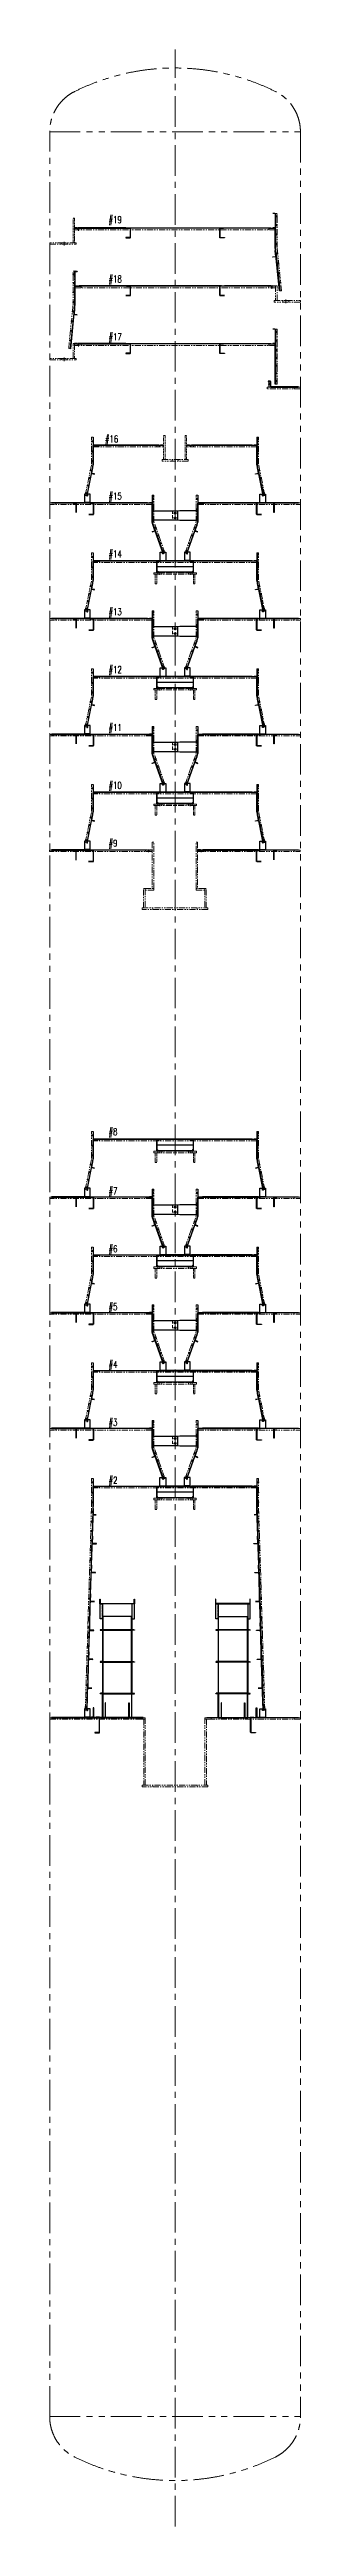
# Model space of a CAD drawing. Header units: inches. Extents: x -15980 to 45789, y -23276 to 2417.
# Drawn here: x -15980 to -13379, y -23276 to 2417 of the extents above; entities that cross this region are included whole.
import ezdxf
from ezdxf.enums import TextEntityAlignment as Align

# ---------------------------------------------------------------- set-up
doc = ezdxf.new("R2010")
doc.units = ezdxf.units.IN
doc.header["$MEASUREMENT"] = 0
for name, pattern in [('CENTER', [50.8, 31.75, -6.35, 6.35, -6.35]), ('CENTERX2', [101.6, 63.5, -12.7, 12.7, -12.7]), ('HIDDEN', [9.525, 6.35, -3.175]), ('HIDDENX2', [19.05, 12.7, -6.35]), ('PHANTOMX2', [127, 63.5, -12.7, 12.7, -12.7, 12.7, -12.7])]:
    doc.linetypes.add(name, pattern=pattern)
for name, color, linetype, lineweight in [('Center line', 181, 'CENTER', 5), ('CENTER LINES', 181, 'CENTERX2', 5), ('HATCH', 130, 'PHANTOMX2', 9), ('HIDDEN', 211, 'HIDDEN', 5), ('HIDDEN LINES', 211, 'HIDDENX2', 5), ('TEXT', 2, 'Continuous', 13)]:
    doc.layers.add(name, color=color, linetype=linetype, lineweight=lineweight)
doc.styles.add('ROMANS', font='ROMANS.shx', dxfattribs={"width": 0.9, "bigfont": '@extfont2.shx'})

msp = doc.modelspace()

# ---------------------------------------------------------------- texts
at = {"layer": 'TEXT', "style": 'ROMANS', "width": 0.75}
for s, p in [('#19', (-15368.879, 652.723, 0)), ('#18', (-15368.879, 36.723, 0)), ('#17', (-15368.879, -563.277, 0)), ('#15', (-15368.879, -2215.277, 0)), ('#14', (-15368.879, -2815.277, 0)), ('#13', (-15368.879, -3415.277, 0)), ('#12', (-15368.879, -4015.277, 0)), ('#11', (-15368.879, -4615.277, 0)), ('#10', (-15368.879, -5215.277, 0)), ('#9', (-15368.879, -5815.069, 0)), ('#8', (-15368.879, -8808.441, 0)), ('#7', (-15368.879, -9422.931, 0)), ('#6', (-15368.879, -10022.931, 0)), ('#5', (-15368.879, -10622.931, 0)), ('#4', (-15368.879, -11222.931, 0)), ('#3', (-15368.879, -11822.931, 0)), ('#2', (-15368.879, -12422.931, 0))]:
    msp.add_text(s, height=70, dxfattribs=at).set_placement(p, align=Align.MIDDLE_LEFT)

# ---------------------------------------------------------------- blocks, each defined once
blk = doc.blocks.new('A$C06f8c5d8')
at = {"layer": 'Center line', "ltscale": 10}
blk.add_line((2340, 0), (2340, 25693), dxfattribs=at)
at = {"layer": 'HATCH', "ltscale": 5}
for p, q in [((1040, 24839), (3640, 24839)), ((1040, 1139), (3640, 1139))]:
    blk.add_line(p, q, dxfattribs=at)
blk.add_lwpolyline([(3640, 1139, -0.284915), (3380, 720, -0.234436), (1300, 720, -0.284915), (1040, 1139), (1040, 24839, -0.284915), (1300, 25258, -0.234436), (3380, 25258, -0.284915), (3640, 24839)], format="xyb", close=True, dxfattribs=at)
blk = doc.blocks.new('A$C3dc24f04')
blk.add_lwpolyline([(0, 16), (442, 16), (442, 0), (0, 0)], close=True)
at = {"layer": 'Center line', "ltscale": 0.2}
for p, q in [((63, 21), (63, -5)), ((379, 21), (379, -5))]:
    blk.add_line(p, q, dxfattribs=at)
at = {"layer": 'HIDDEN'}
for p, q in [((43, 16), (43, 0)), ((83, 16), (83, 0)), ((359, 16), (359, 0)), ((399, 16), (399, 0))]:
    blk.add_line(p, q, dxfattribs=at)
blk = doc.blocks.new('A$C0bbb0cd6')
at = {"ltscale": 0.5}
blk.add_lwpolyline([(0, 100), (16, 100), (16, 0), (0, 0)], close=True, dxfattribs=at)
blk = doc.blocks.new('A$Cb9de45e2')
for name, p in [('A$C3dc24f04', (0, 100)), ('A$C0bbb0cd6', (15, 0))]:
    blk.add_blockref(name, p)
at = {"xscale": -1}
blk.add_blockref('A$C0bbb0cd6', (427, 0), dxfattribs=at)
blk = doc.blocks.new('A$C21016532')
blk.add_lwpolyline([(851, 210), (851, -72), (786, -2194), (770, -2193), (835, -72), (835, 210)], close=True)
at = {"layer": 'Center line', "ltscale": 0.2}
for p, q in [((830, 170), (856, 170)), ((830, 63), (856, 63)), ((850, -237), (825, -236)), ((853, -137), (828, -136)), ((830, -37), (856, -37)), ((844, -437), (819, -436)), ((847, -337), (822, -336)), ((835, -737), (810, -736)), ((838, -637), (813, -636)), ((841, -537), (816, -536)), ((829, -937), (804, -936)), ((832, -837), (807, -836)), ((820, -1237), (795, -1236)), ((823, -1137), (798, -1136)), ((826, -1037), (801, -1036)), ((811, -1536), (786, -1536)), ((814, -1436), (789, -1436)), ((817, -1336), (792, -1336)), ((804, -1736), (779, -1736)), ((807, -1636), (782, -1636)), ((796, -2011), (771, -2010)), ((798, -1936), (773, -1935)), ((801, -1836), (776, -1835)), ((791, -2161), (766, -2160)), ((794, -2086), (769, -2085))]:
    blk.add_line(p, q, dxfattribs=at)
at = {"layer": 'HIDDEN'}
for p, q in [((835, 176), (851, 176)), ((835, 165), (851, 165)), ((835, 69), (851, 69)), ((835, 58), (851, 58)), ((846, -231), (830, -231)), ((846, -242), (830, -242)), ((849, -131), (833, -131)), ((849, -142), (833, -142)), ((835, -31), (851, -31)), ((835, -42), (851, -42)), ((840, -431), (824, -431)), ((840, -442), (824, -442)), ((843, -331), (827, -331)), ((843, -342), (827, -342)), ((830, -742), (814, -742)), ((831, -731), (815, -731)), ((833, -642), (817, -642)), ((834, -631), (818, -631)), ((836, -542), (820, -542)), ((837, -531), (821, -531)), ((824, -942), (808, -942)), ((825, -931), (809, -931)), ((827, -842), (811, -842)), ((828, -831), (812, -831)), ((815, -1231), (799, -1230)), ((815, -1242), (799, -1241)), ((818, -1131), (802, -1130)), ((818, -1142), (802, -1141)), ((821, -1042), (805, -1041)), ((822, -1031), (806, -1030)), ((806, -1531), (790, -1530)), ((806, -1542), (790, -1541)), ((809, -1431), (793, -1430)), ((809, -1442), (793, -1441)), ((812, -1331), (796, -1330)), ((812, -1342), (796, -1341)), ((800, -1731), (784, -1730)), ((800, -1742), (784, -1741)), ((803, -1631), (787, -1630)), ((803, -1642), (787, -1641)), ((791, -2017), (775, -2016)), ((792, -2006), (776, -2005)), ((794, -1931), (778, -1930)), ((794, -1942), (778, -1941)), ((797, -1831), (781, -1830)), ((797, -1842), (781, -1841)), ((787, -2155), (771, -2155)), ((787, -2166), (771, -2166)), ((789, -2080), (773, -2080)), ((789, -2091), (773, -2091))]:
    blk.add_line(p, q, dxfattribs=at)
blk = doc.blocks.new('A$C0a15312b')
blk.add_lwpolyline([(84, 2322), (1784, 2322), (1784, 2306), (84, 2306)], close=True)
for name, p in [('A$C21016532', (-766, 2194)), ('A$Cb9de45e2', (713, 2083))]:
    blk.add_blockref(name, p)
at = {"xscale": -1}
blk.add_blockref('A$C21016532', (2635, 2194), dxfattribs=at)
blk = doc.blocks.new('A$Cd55c43bf')
blk.add_lwpolyline([(0, 60), (376, 60), (376, 15), (361, 0), (15, 0), (0, 15)], close=True)
blk = doc.blocks.new('A$C3cc5a8e3')
blk.add_lwpolyline([(380, 4), (380, 116, 0.414214), (376, 120), (340, 120), (330, 122), (50, 122), (40, 120), (4, 120, 0.414214), (0, 116), (0, 4, 0.414214), (4, 0), (65, 0), (65, 2), (4, 2, -0.414214), (2, 4), (2, 116, -0.414214), (4, 118), (40, 118), (50, 120), (330, 120), (340, 118), (376, 118, -0.414214), (378, 116), (378, 4, -0.414214), (376, 2), (315, 2), (315, 0), (376, 0, 0.414214)], format="xyb", close=True)
at = {"layer": 'Center line', "ltscale": 0.1}
for p, q in [((32, -3), (32, 5)), ((348, -3), (348, 5))]:
    blk.add_line(p, q, dxfattribs=at)
at = {"layer": 'CENTER LINES', "ltscale": 0.2}
for p, q in [((32, 125), (32, 113)), ((348, 125), (348, 113))]:
    blk.add_line(p, q, dxfattribs=at)
at = {"layer": 'HIDDEN', "ltscale": 0.2}
for p, q in [((25, 0), (25, 2)), ((39, 0), (39, 2)), ((341, 0), (341, 2)), ((355, 0), (355, 2))]:
    blk.add_line(p, q, dxfattribs=at)
at = {"layer": 'HIDDEN LINES', "ltscale": 0.2}
for p, q in [((26, 120), (26, 118)), ((37, 120), (37, 118)), ((342, 120), (342, 118)), ((353, 120), (353, 118))]:
    blk.add_line(p, q, dxfattribs=at)
blk.add_blockref('A$Cd55c43bf', (2, 2))
blk = doc.blocks.new('A$C291c0052')
for p, q in [((3, 82), (1, 82)), ((31, 0), (31, 2))]:
    blk.add_line(p, q)
for points in [[(1, 82), (1, 4, 0.414214), (5, 0), (31, 0)], [(3, 82), (3, 4, 0.414214), (5, 2), (31, 2)]]:
    blk.add_lwpolyline(points, format="xyb")
at = {"layer": 'CENTER LINES'}
blk.add_line((0, 42), (4, 42), dxfattribs=at)
at = {"layer": 'HIDDEN LINES'}
for p, q in [((1, 55), (3, 55)), ((1, 30), (3, 30))]:
    blk.add_line(p, q, dxfattribs=at)
blk = doc.blocks.new('A$Ce9d28f7a')
blk.add_lwpolyline([(3, 2), (633, 2), (633, 0), (3, 0)], close=True)
blk = doc.blocks.new('A$C00d2ec4b')
blk.add_line((94, 89), (94, -105))
blk.add_lwpolyline([(94, -105), (93, -129), (95, -139), (93, -196, 0.414214), (97, -200), (126, -201), (126, -199), (97, -198, -0.414214), (95, -196), (97, -139), (95, -129), (96, -105), (96, 89, -0.414214), (100, 93), (164, 93), (164, 95), (100, 95, 0.414214), (94, 89)], format="xyb")
at = {"layer": 'CENTER LINES'}
for p, q in [((93, 30), (97, 30)), ((93, -70), (97, -70)), ((93, -170), (97, -170))]:
    blk.add_line(p, q, dxfattribs=at)
at = {"layer": 'CENTER LINES', "ltscale": 0.1}
blk.add_line((132, 92), (132, 96), dxfattribs=at)
at = {"layer": 'HIDDEN LINES'}
for p, q in [((94, 43), (96, 43)), ((94, 18), (96, 18)), ((94, -57), (96, -57)), ((94, -82), (96, -82)), ((94, -157), (96, -157)), ((94, -182), (96, -182))]:
    blk.add_line(p, q, dxfattribs=at)
at = {"layer": 'HIDDEN LINES', "ltscale": 0.1}
for p, q in [((126, 93), (126, 95)), ((138, 93), (138, 95))]:
    blk.add_line(p, q, dxfattribs=at)
blk = doc.blocks.new('A$C1975d420')
blk.add_lwpolyline([(11, 351), (9, 351), (0, 85), (2, 75), (0, 5, 0.414214), (4, 1), (44, 0), (44, 2), (4, 3, -0.414214), (2, 5), (4, 76), (2, 86), (11, 351)], format="xyb")
at = {"layer": 'CENTER LINES'}
for p, q in [((7, 331), (11, 331)), ((0, 31), (4, 31)), ((1, 131), (5, 131)), ((4, 231), (8, 231))]:
    blk.add_line(p, q, dxfattribs=at)
at = {"layer": 'HIDDEN LINES'}
for p, q in [((8, 343), (10, 343)), ((8, 318), (10, 318)), ((0, 19), (2, 18)), ((1, 119), (3, 118)), ((1, 43), (3, 43)), ((2, 144), (4, 143)), ((5, 243), (7, 243)), ((5, 218), (7, 218))]:
    blk.add_line(p, q, dxfattribs=at)
blk = doc.blocks.new('A$Ce105bf71')
blk.add_lwpolyline([(0, 0), (2, 0), (11, 278), (9, 278), (0, 0)])
at = {"layer": 'CENTER LINES'}
for p, q in [((7, 258), (11, 258)), ((0, 33), (4, 33)), ((2, 108), (6, 108)), ((5, 183), (9, 183))]:
    blk.add_line(p, q, dxfattribs=at)
at = {"layer": 'HIDDEN LINES'}
for p, q in [((8, 270), (10, 270)), ((1, 46), (3, 45)), ((1, 21), (3, 20)), ((3, 96), (5, 95)), ((4, 121), (6, 120)), ((5, 170), (7, 170)), ((6, 195), (8, 195)), ((8, 245), (10, 245))]:
    blk.add_line(p, q, dxfattribs=at)
blk = doc.blocks.new('A$Ca2adf0ab')
for p, q in [((60, 6), (0, 6)), ((23, 93), (23, 78)), ((33, 78), (33, 93))]:
    blk.add_line(p, q)
blk.add_lwpolyline([(23, 93), (0, 93), (0, 3), (60, 3), (60, 93), (33, 93)])
blk.add_arc((28, 78), 5, 180, 0)
at = {"layer": 'Center line', "ltscale": 0.05}
blk.add_line((20, 10), (20, 0), dxfattribs=at)
at = {"layer": 'HIDDEN'}
for p, q in [((8, 6), (8, 3)), ((33, 3), (33, 6))]:
    blk.add_line(p, q, dxfattribs=at)
blk = doc.blocks.new('A$C44612d6a')
for name, p in [('A$C291c0052', (83, 2322)), ('A$C00d2ec4b', (-10, 2227)), ('A$Ce9d28f7a', (131, 2322)), ('A$C3cc5a8e3', (744, 2202)), ('A$Ca2adf0ab', (1030, 2321)), ('A$C1975d420', (75, 1726)), ('A$C1975d420', (65, 1426)), ('A$C1975d420', (56, 1126)), ('A$C1975d420', (47, 827)), ('A$C1975d420', (38, 527)), ('A$C1975d420', (29, 227)), ('A$Ce105bf71', (19, 0))]:
    blk.add_blockref(name, p)
at = {"xscale": -1}
for name, p in [('A$Ca2adf0ab', (838, 2321)), ('A$Ce9d28f7a', (1737, 2322)), ('A$C00d2ec4b', (1879, 2227)), ('A$C291c0052', (1785, 2322)), ('A$C1975d420', (1794, 1726)), ('A$C1975d420', (1804, 1426)), ('A$C1975d420', (1813, 1126)), ('A$C1975d420', (1822, 827)), ('A$C1975d420', (1831, 527)), ('A$C1975d420', (1840, 227)), ('A$Ce105bf71', (1849, 0))]:
    blk.add_blockref(name, p, dxfattribs=at)
at = {"layer": 'HATCH', "ltscale": 2}
blk.add_blockref('A$C0a15312b', (0, 0), dxfattribs=at)
blk = doc.blocks.new('A$C93d53306')
blk.add_lwpolyline([(5, 605), (5, 323), (120, 0), (135, 5), (21, 326), (21, 605)], close=True)
at = {"layer": 'Center line', "ltscale": 0.2}
for p, q in [((25, 565), (0, 565)), ((25, 458), (0, 458)), ((25, 358), (0, 358)), ((22, 260), (46, 269)), ((51, 180), (74, 189)), ((79, 100), (103, 109)), ((108, 20), (131, 29))]:
    blk.add_line(p, q, dxfattribs=at)
at = {"layer": 'HIDDEN'}
for p, q in [((21, 570), (5, 570)), ((21, 559), (5, 559)), ((21, 463), (5, 463)), ((21, 452), (5, 452)), ((21, 363), (5, 363)), ((21, 352), (5, 352)), ((25, 267), (40, 272)), ((28, 257), (43, 262)), ((53, 187), (68, 192)), ((57, 177), (72, 182)), ((82, 107), (97, 112)), ((85, 97), (100, 102)), ((110, 27), (125, 32)), ((114, 16), (129, 22))]:
    blk.add_line(p, q, dxfattribs=at)
blk = doc.blocks.new('A$Cb6b732bb')
for p, q in [((65, 523), (65, 507)), ((2535, 523), (2535, 507))]:
    blk.add_line(p, q)
for points in [[(0, 523), (1065, 523), (1065, 507), (0, 507)], [(2600, 523), (1535, 523), (1535, 507), (2600, 507)]]:
    blk.add_lwpolyline(points, close=True)
blk.add_blockref('A$C93d53306', (1060, 0))
at = {"xscale": -1}
blk.add_blockref('A$C93d53306', (1540, 0), dxfattribs=at)
blk = doc.blocks.new('A$C08025b31')
at = {"layer": 'CENTER LINES'}
blk.add_line((0, 27), (4, 27), dxfattribs=at)
at = {"layer": 'HIDDEN LINES'}
for p, q in [((1, 40), (3, 40)), ((1, 15), (3, 15))]:
    blk.add_line(p, q, dxfattribs=at)
blk = doc.blocks.new('A$C1b8f0c91')
blk.add_lwpolyline([(2, 281), (102, 1), (100, 0), (0, 281)], close=True)
at = {"xscale": -1, "rotation": 19.59761553529842}
for p in [(19, 237), (47, 157), (76, 77), (104, -3)]:
    blk.add_blockref('A$C08025b31', p, dxfattribs=at)
blk = doc.blocks.new('A$Cdefe48a6')
for p, q in [((0, 299), (0, 301)), ((0, 301), (64, 301)), ((64, 299), (0, 299)), ((68, 101), (68, 295)), ((70, 295), (70, 101)), ((76, 77), (68, 101)), ((68, 2), (95, 12)), ((69, 0), (68, 2)), ((96, 10), (69, 0)), ((78, 78), (70, 101)), ((78, 67), (76, 77)), ((78, 78), (80, 68)), ((97, 14), (78, 67)), ((80, 68), (99, 15))]:
    blk.add_line(p, q)
for centre, radius, start, end in [((64, 295), 6, 0, 90), ((64, 295), 4, 0, 90), ((95, 13), 2, 289.5947, 19.5976), ((95, 13), 4, 289.5947, 19.5976)]:
    blk.add_arc(centre, radius, start, end)
at = {"layer": 'CENTER LINES', "ltscale": 0.1}
blk.add_line((32, 298), (32, 302), dxfattribs=at)
at = {"layer": 'CENTER LINES'}
for p, q in [((71, 236), (67, 236)), ((71, 136), (67, 136)), ((91, 40), (87, 38))]:
    blk.add_line(p, q, dxfattribs=at)
at = {"layer": 'HIDDEN LINES', "ltscale": 0.1}
for p, q in [((26, 299), (26, 301)), ((38, 299), (38, 301))]:
    blk.add_line(p, q, dxfattribs=at)
at = {"layer": 'HIDDEN LINES'}
for p, q in [((70, 249), (68, 249)), ((70, 224), (68, 224)), ((70, 149), (68, 149)), ((70, 124), (68, 124)), ((86, 51), (84, 50)), ((94, 28), (92, 27))]:
    blk.add_line(p, q, dxfattribs=at)
blk = doc.blocks.new('A$C5415b996')
blk.add_lwpolyline([(30, 0), (30, 96, 0.414214), (26, 100), (0, 100), (0, 98), (26, 98, -0.414214), (28, 96), (28, 0)], format="xyb", close=True)
blk = doc.blocks.new('A$C9f1ed8f9')
blk.add_lwpolyline([(431, 118, -0.414214), (433, 116), (433, 4, -0.414214), (431, 2), (385, 2), (385, 0), (431, 0, 0.414214), (435, 4), (435, 116, 0.414214), (431, 120), (395, 120), (385, 122), (0, 122), (0, 120), (385, 120), (395, 118)], format="xyb", close=True)
at = {"layer": 'CENTER LINES', "ltscale": 0.2}
blk.add_line((403, 125), (403, 113), dxfattribs=at)
at = {"layer": 'HIDDEN LINES', "ltscale": 0.2}
for p, q in [((398, 120), (398, 118)), ((409, 120), (409, 118))]:
    blk.add_line(p, q, dxfattribs=at)
blk.add_blockref('A$C5415b996', (225, 20))
blk = doc.blocks.new('A$Cd8bdfc00')
blk.add_lwpolyline([(0, 2), (580, 2), (580, 0), (0, 0)], close=True)
blk = doc.blocks.new('A$Ccb4f3e92')
for p, q in [((5, 0), (5, 100)), ((7, 0), (7, 100))]:
    blk.add_line(p, q)
blk.add_lwpolyline([(5, 100), (265, 100), (265, 0), (5, 0)])
for centre in [(240, 75), (240, 25)]:
    blk.add_circle(centre, 9.5)
at = {"layer": 'Center line', "ltscale": 0.2}
for p, q in [((12, 75), (0, 75)), ((12, 25), (0, 25)), ((255, 75), (225, 75)), ((255, 25), (225, 25)), ((240, 90), (240, 60)), ((240, 40), (240, 10))]:
    blk.add_line(p, q, dxfattribs=at)
at = {"layer": 'HIDDEN', "ltscale": 0.2}
for p, q in [((7, 82), (5, 82)), ((7, 68), (5, 68)), ((7, 32), (5, 32)), ((7, 18), (5, 18))]:
    blk.add_line(p, q, dxfattribs=at)
blk = doc.blocks.new('A$Cbed8db4b')
for p, q in [((283, 0), (283, 100)), ((285, 0), (285, 100))]:
    blk.add_line(p, q)
for points in [[(285, 100), (100, 100)], [(100, 0), (285, 0)]]:
    blk.add_lwpolyline(points)
for centre in [(50, 75), (50, 25)]:
    blk.add_circle(centre, 9.5)
at = {"layer": 'Center line', "ltscale": 0.2}
for p, q in [((35, 75), (65, 75)), ((35, 25), (65, 25)), ((50, 90), (50, 60)), ((50, 40), (50, 10)), ((278, 75), (290, 75)), ((278, 25), (290, 25))]:
    blk.add_line(p, q, dxfattribs=at)
at = {"layer": 'HIDDEN', "ltscale": 0.2}
for p, q in [((283, 82), (285, 82)), ((283, 68), (285, 68)), ((283, 32), (285, 32)), ((283, 18), (285, 18))]:
    blk.add_line(p, q, dxfattribs=at)
at = {"layer": 'HIDDEN', "ltscale": 5}
blk.add_lwpolyline([(100, 100), (25, 100), (25, 0), (100, 0)], dxfattribs=at)
blk = doc.blocks.new('A$Cb77303ef')
for name, p in [('A$C9f1ed8f9', (20, 404)), ('A$Ca2adf0ab', (361, 522)), ('A$Cd8bdfc00', (435, 524)), ('A$Cdefe48a6', (995, 223)), ('A$C291c0052', (1534, 524)), ('A$Ccb4f3e92', (1060, 344)), ('A$C1b8f0c91', (1078, 0)), ('A$Cbed8db4b', (1250, 344))]:
    blk.add_blockref(name, p)
at = {"xscale": -1}
for name, p in [('A$C291c0052', (1066, 524)), ('A$Cdefe48a6', (1605, 223)), ('A$Cd8bdfc00', (2165, 524)), ('A$C9f1ed8f9', (2580, 404)), ('A$Ca2adf0ab', (2239, 522)), ('A$C1b8f0c91', (1522, 0))]:
    blk.add_blockref(name, p, dxfattribs=at)
at = {"layer": 'HATCH', "ltscale": 2}
blk.add_blockref('A$Cb6b732bb', (0, 1), dxfattribs=at)
blk = doc.blocks.new('A$Ccc4aeafe')
blk.add_lwpolyline([(65, 605), (81, 605), (81, 323), (16, 0), (0, 3), (65, 325)], close=True)
at = {"layer": 'Center line', "ltscale": 0.2}
for p, q in [((60, 565), (85, 565)), ((72, 258), (48, 263)), ((60, 458), (85, 458)), ((60, 358), (85, 358)), ((25, 23), (0, 28)), ((41, 102), (16, 106)), ((56, 180), (32, 185))]:
    blk.add_line(p, q, dxfattribs=at)
at = {"layer": 'HIDDEN'}
for p, q in [((65, 570), (81, 570)), ((65, 559), (81, 559)), ((67, 254), (51, 257)), ((69, 265), (53, 268)), ((65, 463), (81, 463)), ((65, 452), (81, 452)), ((65, 363), (81, 363)), ((65, 352), (81, 352)), ((19, 19), (4, 22)), ((22, 29), (6, 33)), ((35, 97), (20, 100)), ((37, 108), (22, 111)), ((51, 175), (35, 179)), ((53, 186), (37, 189))]:
    blk.add_line(p, q, dxfattribs=at)
blk = doc.blocks.new('A$C5c01eeb9')
blk.add_lwpolyline([(81, 523), (1781, 523), (1781, 507), (81, 507)], close=True)
for name, p in [('A$Ccc4aeafe', (0, 0)), ('A$Cb9de45e2', (710, 284))]:
    blk.add_blockref(name, p)
at = {"xscale": -1}
blk.add_blockref('A$Ccc4aeafe', (1861, 0), dxfattribs=at)
blk = doc.blocks.new('A$C7d63a8bb')
blk.add_lwpolyline([(-2, 223), (-13, 168, 0.414229), (-10, 164), (19, 158), (19, 160), (-9, 166, -0.414229), (-11, 168), (0, 223), (0, 233), (5, 258), (5, 452, -0.414214), (9, 456), (73, 456), (73, 458), (9, 458, 0.414214), (3, 452), (3, 258), (-2, 234), (-2, 223)], format="xyb")
at = {"layer": 'CENTER LINES'}
for p, q in [((2, 393), (6, 393)), ((2, 293), (6, 293)), ((-9, 194), (-5, 193))]:
    blk.add_line(p, q, dxfattribs=at)
at = {"layer": 'CENTER LINES', "ltscale": 0.1}
blk.add_line((41, 455), (41, 459), dxfattribs=at)
at = {"layer": 'HIDDEN LINES'}
for p, q in [((3, 406), (5, 406)), ((3, 381), (5, 381)), ((3, 306), (5, 306)), ((3, 281), (5, 281)), ((-10, 182), (-8, 181)), ((-5, 206), (-3, 206))]:
    blk.add_line(p, q, dxfattribs=at)
at = {"layer": 'HIDDEN LINES', "ltscale": 0.1}
for p, q in [((35, 456), (35, 458)), ((47, 456), (47, 458))]:
    blk.add_line(p, q, dxfattribs=at)
blk = doc.blocks.new('A$Cd7b1d68a')
blk.add_lwpolyline([(56, 279), (0, 0), (2, 0), (58, 279)], close=True)
at = {"rotation": 348.6218600303149}
for p in [(46, 233), (-2, -2), (14, 76), (30, 155)]:
    blk.add_blockref('A$C08025b31', p, dxfattribs=at)
blk = doc.blocks.new('A$C29ea79ce')
for name, p in [('A$C7d63a8bb', (78, 65)), ('A$C291c0052', (80, 523)), ('A$Ce9d28f7a', (128, 523)), ('A$C3cc5a8e3', (741, 403)), ('A$Ca2adf0ab', (1027, 522)), ('A$Cd7b1d68a', (16, 0))]:
    blk.add_blockref(name, p)
at = {"xscale": -1}
for name, p in [('A$Ca2adf0ab', (835, 522)), ('A$Ce9d28f7a', (1734, 523)), ('A$C7d63a8bb', (1784, 65)), ('A$C291c0052', (1782, 523)), ('A$Cd7b1d68a', (1846, 0))]:
    blk.add_blockref(name, p, dxfattribs=at)
at = {"layer": 'HATCH', "ltscale": 2}
blk.add_blockref('A$C5c01eeb9', (0, 0), dxfattribs=at)
blk = doc.blocks.new('A$Cc042e11c')
for p, q in [((65, 616), (65, 600)), ((995, 600), (995, 616)), ((1605, 600), (1605, 616)), ((2535, 616), (2535, 600))]:
    blk.add_line(p, q)
for points in [[(0, 616), (1065, 616), (1065, 600), (0, 600)], [(1065, 216), (1081, 216), (1081, 698), (1065, 698)], [(1535, 216), (1519, 216), (1519, 698), (1535, 698)], [(2600, 616), (1535, 616), (1535, 600), (2600, 600)], [(960, 16), (1640, 16), (1640, 0), (960, 0)], [(975, 216), (991, 216), (991, 16), (975, 16)], [(991, 216), (1081, 216), (1081, 200), (991, 200)], [(1609, 216), (1519, 216), (1519, 200), (1609, 200)], [(1625, 216), (1609, 216), (1609, 16), (1625, 16)]]:
    blk.add_lwpolyline(points, close=True)
at = {"layer": 'Center line', "ltscale": 0.2}
for p, q in [((1027, 621), (1027, 595)), ((1573, 621), (1573, 595))]:
    blk.add_line(p, q, dxfattribs=at)
at = {"layer": 'HIDDEN'}
for p, q in [((1021, 616), (1021, 600)), ((1032, 616), (1032, 600)), ((1567, 616), (1567, 600)), ((1578, 616), (1578, 600)), ((1070, 16), (1070, 0)), ((1529, 16), (1529, 0))]:
    blk.add_line(p, q, dxfattribs=at)
blk = doc.blocks.new('A$C4edc5b9b')
blk.add_lwpolyline([(0, 2), (30, 2), (30, 0), (0, 0)], close=True)
blk = doc.blocks.new('A$Cc20749b3')
for name, p in [('A$C9f1ed8f9', (20, 496)), ('A$Ca2adf0ab', (362, 615)), ('A$Cd8bdfc00', (435, 616)), ('A$C4edc5b9b', (1035, 616))]:
    blk.add_blockref(name, p)
at = {"xscale": -1}
for name, p in [('A$C4edc5b9b', (1565, 616)), ('A$Cd8bdfc00', (2165, 616)), ('A$C9f1ed8f9', (2580, 496)), ('A$Ca2adf0ab', (2240, 615))]:
    blk.add_blockref(name, p, dxfattribs=at)
at = {"layer": 'HATCH', "ltscale": 2}
blk.add_blockref('A$Cc042e11c', (0, 0), dxfattribs=at)
blk = doc.blocks.new('A$C940baf36')
at = {"ltscale": 0.5}
blk.add_lwpolyline([(91, -178), (107, -178), (107, 74), (91, 74)], close=True, dxfattribs=at)
blk = doc.blocks.new('A$C29092ab2')
for p, q in [((741, 523), (741, 507)), ((1121, 523), (1121, 507))]:
    blk.add_line(p, q)
for points in [[(811, 523), (81, 523), (81, 507), (811, 507)], [(1051, 523), (1781, 523), (1781, 507), (1051, 507)], [(796, 373), (1066, 373), (1066, 357), (796, 357)]]:
    blk.add_lwpolyline(points, close=True)
at = {"layer": 'Center line', "ltscale": 0.2}
for p, q in [((773, 528), (773, 502)), ((1089, 528), (1089, 502))]:
    blk.add_line(p, q, dxfattribs=at)
at = {"layer": 'HIDDEN'}
for p, q in [((767, 523), (767, 507)), ((778, 523), (778, 507)), ((1083, 523), (1083, 507)), ((1094, 523), (1094, 507)), ((900, 373), (900, 357)), ((962, 373), (962, 357))]:
    blk.add_line(p, q, dxfattribs=at)
for name, p in [('A$Ccc4aeafe', (0, 0)), ('A$C940baf36', (943, 551))]:
    blk.add_blockref(name, p)
at = {"xscale": -1}
for name, p in [('A$C940baf36', (918, 551)), ('A$Ccc4aeafe', (1861, 0))]:
    blk.add_blockref(name, p, dxfattribs=at)
blk = doc.blocks.new('A$Cf804a6b9')
for name, p in [('A$C7d63a8bb', (78, 65)), ('A$C291c0052', (80, 523)), ('A$Ce9d28f7a', (128, 523)), ('A$C4edc5b9b', (781, 523)), ('A$Cd7b1d68a', (16, 0))]:
    blk.add_blockref(name, p)
at = {"xscale": -1}
for name, p in [('A$C4edc5b9b', (1081, 523)), ('A$Ce9d28f7a', (1734, 523)), ('A$C7d63a8bb', (1784, 65)), ('A$C291c0052', (1782, 523)), ('A$Cd7b1d68a', (1846, 0))]:
    blk.add_blockref(name, p, dxfattribs=at)
at = {"layer": 'HATCH', "ltscale": 2}
blk.add_blockref('A$C29092ab2', (0, 0), dxfattribs=at)
at = {"layer": 'TEXT', "style": 'ROMANS', "width": 0.75}
blk.add_text('#16', height=70, dxfattribs=at).set_placement((204, 587, 0), align=Align.MIDDLE_LEFT)
blk = doc.blocks.new('A$Cdfa18ad2')
for name, p in [('A$C7d63a8bb', (78, 65)), ('A$C291c0052', (80, 523)), ('A$Ce9d28f7a', (128, 523)), ('A$C3cc5a8e3', (741, 403)), ('A$Cd7b1d68a', (16, 0))]:
    blk.add_blockref(name, p)
at = {"xscale": -1}
for name, p in [('A$Ce9d28f7a', (1734, 523)), ('A$C7d63a8bb', (1784, 65)), ('A$C291c0052', (1782, 523)), ('A$Cd7b1d68a', (1846, 0))]:
    blk.add_blockref(name, p, dxfattribs=at)
at = {"layer": 'HATCH', "ltscale": 2}
blk.add_blockref('A$C5c01eeb9', (0, 0), dxfattribs=at)
blk = doc.blocks.new('A$Cee465144')
blk.add_lwpolyline([(0, 0), (16, 0), (16, 154), (0, 154)], close=True)
blk = doc.blocks.new('A$Cb76dd283')
blk.add_lwpolyline([(0, 16), (273, 16), (273, 0), (0, 0)], close=True)
blk = doc.blocks.new('A$Cb94309cf')
at = {"layer": 'Center line', "ltscale": 0.5}
blk.add_line((123, 37), (123, 0), dxfattribs=at)
at = {"layer": 'HIDDEN'}
for p, q in [((92, 27), (92, 11)), ((154, 27), (154, 11))]:
    blk.add_line(p, q, dxfattribs=at)
blk.add_blockref('A$Cb76dd283', (0, 11))
blk = doc.blocks.new('A$Cd2fb2a8b')
for p, q in [((5, 0), (5, 570)), ((5, 570), (21, 570)), ((21, 570), (21, 0)), ((21, 0), (5, 0))]:
    blk.add_line(p, q)
at = {"layer": 'Center line', "ltscale": 0.2}
for p, q in [((0, 540), (25, 540)), ((0, 450), (25, 450)), ((0, 351), (25, 351)), ((0, 271), (25, 271)), ((0, 191), (25, 191)), ((0, 111), (25, 111)), ((0, 31), (25, 31))]:
    blk.add_line(p, q, dxfattribs=at)
at = {"layer": 'HIDDEN'}
for p, q in [((5, 546), (21, 546)), ((5, 535), (21, 535)), ((5, 456), (21, 456)), ((5, 445), (21, 445)), ((5, 357), (21, 357)), ((5, 346), (21, 346)), ((5, 277), (21, 277)), ((5, 266), (21, 266)), ((5, 197), (21, 197)), ((5, 186), (21, 186)), ((5, 117), (21, 117)), ((5, 106), (21, 106)), ((5, 37), (21, 37)), ((5, 26), (21, 26))]:
    blk.add_line(p, q, dxfattribs=at)
blk = doc.blocks.new('A$Ce1682b65')
for p, q in [((91, 416), (91, 400)), ((2035, 416), (2035, 400))]:
    blk.add_line(p, q)
blk.add_lwpolyline([(2105, 416), (21, 416), (21, 400), (2105, 400)], close=True)
at = {"layer": 'Center line', "ltscale": 0.5}
blk.add_line((2065, 427), (2065, 389), dxfattribs=at)
at = {"layer": 'HIDDEN'}
for p, q in [((2059, 416), (2059, 400)), ((2070, 416), (2070, 400))]:
    blk.add_line(p, q, dxfattribs=at)
for name, p in [('A$Cd2fb2a8b', (0, 0)), ('A$Cb94309cf', (2090, 239)), ('A$Cee465144', (2105, 266))]:
    blk.add_blockref(name, p)
blk = doc.blocks.new('A$C56ddf3ee')
blk.add_lwpolyline([(32, 2), (0, 2), (0, -2), (32, -2)], close=True)
blk = doc.blocks.new('A$C8d7a2891')
blk.add_lwpolyline([(4, 98, 0.414214), (2, 96), (2, 4, 0.414214), (4, 2), (50, 2), (50, 0), (4, 0, -0.414214), (0, 4), (0, 96, -0.414214), (4, 100), (40, 100), (50, 102), (531, 102), (531, 100), (50, 100), (40, 98)], format="xyb", close=True)
at = {"layer": 'CENTER LINES', "ltscale": 0.2}
blk.add_line((32, 105), (32, 93), dxfattribs=at)
at = {"layer": 'HIDDEN LINES', "ltscale": 0.2}
for p, q in [((26, 100), (26, 98)), ((37, 100), (37, 98))]:
    blk.add_line(p, q, dxfattribs=at)
blk = doc.blocks.new('A$C537b4bd3')
for p, q in [((1, 148), (1, 4)), ((3, 148), (3, 4)), ((5, 152), (26, 152)), ((5, 150), (26, 150)), ((5, 2), (26, 2)), ((5, 0), (26, 0)), ((26, 152), (26, 150)), ((26, 0), (26, 2))]:
    blk.add_line(p, q)
for centre, radius, start, end in [((5, 148), 4, 90, 180), ((5, 4), 4, 180, 270), ((5, 148), 2, 90, 180), ((5, 4), 2, 180, 270)]:
    blk.add_arc(centre, radius, start, end)
at = {"layer": 'CENTER LINES'}
for p, q in [((0, 122), (4, 122)), ((0, 32), (4, 32))]:
    blk.add_line(p, q, dxfattribs=at)
at = {"layer": 'HIDDEN LINES'}
for p, q in [((1, 135), (3, 135)), ((1, 110), (3, 110)), ((1, 45), (3, 45)), ((1, 20), (3, 20))]:
    blk.add_line(p, q, dxfattribs=at)
blk = doc.blocks.new('A$C86bb2282')
blk.add_lwpolyline([(0, 2), (965, 2), (965, 0), (0, 0)], close=True)
blk = doc.blocks.new('A$C61caea41')
blk.add_lwpolyline([(68, 410, 0.414214), (64, 414), (0, 414), (0, 416), (64, 416, -0.414214), (70, 410), (70, 0), (68, 0)], format="xyb", close=True)
at = {"layer": 'CENTER LINES', "ltscale": 0.1}
blk.add_line((32, 413), (32, 417), dxfattribs=at)
at = {"layer": 'CENTER LINES'}
for p, q in [((71, 351), (67, 351)), ((71, 271), (67, 271)), ((71, 191), (67, 191)), ((71, 111), (67, 111)), ((71, 31), (67, 31))]:
    blk.add_line(p, q, dxfattribs=at)
at = {"layer": 'HIDDEN LINES', "ltscale": 0.1}
for p, q in [((26, 414), (26, 416)), ((38, 414), (38, 416))]:
    blk.add_line(p, q, dxfattribs=at)
at = {"layer": 'HIDDEN LINES'}
for p, q in [((70, 363), (68, 363)), ((70, 338), (68, 338)), ((70, 283), (68, 283)), ((70, 258), (68, 258)), ((70, 203), (68, 203)), ((70, 178), (68, 178)), ((70, 123), (68, 123)), ((70, 98), (68, 98)), ((70, 43), (68, 43)), ((70, 18), (68, 18))]:
    blk.add_line(p, q, dxfattribs=at)
blk = doc.blocks.new('A$Cd9858e28')
at = {"xscale": -1}
for name, p in [('A$C537b4bd3', (2341, 418)), ('A$C8d7a2891', (838, 318))]:
    blk.add_blockref(name, p, dxfattribs=at)
for name, p in [('A$C56ddf3ee', (258, 418)), ('A$C86bb2282', (818, 418)), ('A$C8d7a2891', (1763, 318)), ('A$C61caea41', (2270, 0))]:
    blk.add_blockref(name, p)
at = {"layer": 'HATCH', "ltscale": 2, "xscale": -1}
blk.add_blockref('A$Ce1682b65', (2363, 0), dxfattribs=at)
blk = doc.blocks.new('A$Cc77a19d6')
for p, q in [((131, 650), (131, 634)), ((2075, 650), (2075, 634))]:
    blk.add_line(p, q)
for points in [[(61, 804), (61, 450), (16, 0), (0, 2), (45, 451), (45, 804)], [(2145, 650), (61, 650), (61, 634), (2145, 634)]]:
    blk.add_lwpolyline(points, close=True)
at = {"layer": 'Center line', "ltscale": 0.2}
for p, q in [((40, 774), (66, 774)), ((40, 684), (66, 684)), ((40, 585), (66, 585)), ((24, 288), (49, 285)), ((34, 387), (59, 385)), ((40, 485), (66, 485)), ((4, 89), (29, 86)), ((14, 188), (39, 186))]:
    blk.add_line(p, q, dxfattribs=at)
at = {"layer": 'Center line', "ltscale": 0.5}
blk.add_line((2105, 661), (2105, 623), dxfattribs=at)
at = {"layer": 'HIDDEN'}
for p, q in [((45, 779), (61, 779)), ((45, 768), (61, 768)), ((45, 689), (61, 689)), ((45, 678), (61, 678)), ((45, 590), (61, 590)), ((45, 579), (61, 579)), ((2099, 650), (2099, 634)), ((2110, 650), (2110, 634)), ((28, 282), (44, 280)), ((29, 293), (45, 291)), ((38, 381), (54, 380)), ((39, 392), (55, 391)), ((45, 490), (61, 490)), ((45, 479), (61, 479)), ((8, 83), (24, 81)), ((9, 94), (25, 92)), ((18, 182), (34, 181)), ((19, 193), (35, 192))]:
    blk.add_line(p, q, dxfattribs=at)
for name, p in [('A$Cee465144', (2145, 500)), ('A$Cb94309cf', (2130, 473))]:
    blk.add_blockref(name, p)
blk = doc.blocks.new('A$C9a173c8a')
for p, q in [((7, 292), (7, 98)), ((9, 98), (9, 292)), ((77, 298), (13, 298)), ((13, 296), (77, 296)), ((77, 296), (77, 298)), ((6, 63), (0, 7)), ((2, 7), (8, 63)), ((33, 2), (4, 5)), ((4, 3), (32, 0)), ((5, 73), (7, 98)), ((5, 73), (6, 63)), ((7, 73), (9, 98)), ((8, 63), (7, 73)), ((32, 0), (33, 2))]:
    blk.add_line(p, q)
for centre, radius, start, end in [((13, 292), 6, 90, 180), ((13, 292), 4, 90, 180), ((4, 7), 4, 174.2894, 264.2924), ((4, 7), 2, 174.2894, 264.2924)]:
    blk.add_arc(centre, radius, start, end)
at = {"layer": 'CENTER LINES', "ltscale": 0.1}
blk.add_line((45, 295), (45, 299), dxfattribs=at)
at = {"layer": 'CENTER LINES'}
for p, q in [((2, 33), (6, 33)), ((6, 233), (10, 233)), ((6, 133), (10, 133))]:
    blk.add_line(p, q, dxfattribs=at)
at = {"layer": 'HIDDEN LINES', "ltscale": 0.1}
for p, q in [((39, 296), (39, 298)), ((51, 296), (51, 298))]:
    blk.add_line(p, q, dxfattribs=at)
at = {"layer": 'HIDDEN LINES'}
for p, q in [((1, 21), (3, 20)), ((4, 46), (6, 45)), ((7, 246), (9, 246)), ((7, 221), (9, 221)), ((7, 146), (9, 146)), ((7, 121), (9, 121))]:
    blk.add_line(p, q, dxfattribs=at)
blk = doc.blocks.new('A$C36d1456c')
blk.add_lwpolyline([(40, 405), (0, 0), (2, 0), (42, 405)], close=True)
at = {"rotation": 354.2894111810961}
for p in [(25, 259), (35, 358), (5, 60), (15, 159)]:
    blk.add_blockref('A$C08025b31', p, dxfattribs=at)
blk = doc.blocks.new('A$C0940930d')
at = {"xscale": -1}
for name, p in [('A$C537b4bd3', (2341, 652)), ('A$C8d7a2891', (837, 552)), ('A$C9a173c8a', (2347, 352)), ('A$C36d1456c', (2385, 0))]:
    blk.add_blockref(name, p, dxfattribs=at)
for name, p in [('A$C56ddf3ee', (258, 652)), ('A$C86bb2282', (817, 652)), ('A$C8d7a2891', (1762, 552))]:
    blk.add_blockref(name, p)
at = {"layer": 'HATCH', "ltscale": 2, "xscale": -1}
blk.add_blockref('A$Cc77a19d6', (2403, 0), dxfattribs=at)
blk = doc.blocks.new('A$Cd2172779')
blk.add_line((65, 16), (65, 0))
for points in [[(344, 16), (0, 16), (0, 0), (344, 0)], [(329, 80), (329, 16), (313, 16), (313, 80)]]:
    blk.add_lwpolyline(points, close=True)
at = {"layer": 'Center line', "ltscale": 0.2}
blk.add_line((308, 50), (334, 50), dxfattribs=at)
at = {"layer": 'HIDDEN'}
for p, q in [((313, 55), (329, 55)), ((313, 44), (329, 44))]:
    blk.add_line(p, q, dxfattribs=at)
blk = doc.blocks.new('A$C1878c8f8')
blk.add_lwpolyline([(0, 2), (285, 2, 0.414214), (289, 6), (289, 58, -0.414214), (293, 62), (314, 62), (314, 60), (293, 60, 0.414214), (291, 58), (291, 6, -0.414214), (285, 0), (0, 0)], format="xyb", close=True)
at = {"layer": 'Center line', "ltscale": 0.1}
for p, q in [((261, -2), (261, 4)), ((287, 32), (293, 32))]:
    blk.add_line(p, q, dxfattribs=at)
at = {"layer": 'HIDDEN', "ltscale": 0.2}
for p, q in [((254, 0), (254, 2)), ((267, 0), (267, 2)), ((289, 45), (291, 45)), ((289, 20), (291, 20))]:
    blk.add_line(p, q, dxfattribs=at)
blk = doc.blocks.new('A$Cab595ede')
blk.add_blockref('A$C1878c8f8', (20, 18))
at = {"layer": 'HATCH', "ltscale": 2}
blk.add_blockref('A$Cd2172779', (0, 0), dxfattribs=at)
blk = doc.blocks.new('A$Ccce0f5fa')
for p, q in [((65, 716), (65, 700)), ((2535, 716), (2535, 700))]:
    blk.add_line(p, q)
for points in [[(926, 716), (0, 716), (0, 700), (926, 700)], [(991, 716), (926, 716), (926, 700), (991, 700)], [(975, 16), (991, 16), (991, 700), (975, 700)], [(1609, 716), (1674, 716), (1674, 700), (1609, 700)], [(1625, 16), (1609, 16), (1609, 700), (1625, 700)], [(1674, 716), (2600, 716), (2600, 700), (1674, 700)], [(960, 16), (1640, 16), (1640, 0), (960, 0)]]:
    blk.add_lwpolyline(points, close=True)
at = {"layer": 'HIDDEN'}
for p, q in [((1071, 16), (1071, 0)), ((1530, 16), (1530, 0))]:
    blk.add_line(p, q, dxfattribs=at)
blk = doc.blocks.new('A$Cbf4255ed')
blk.add_lwpolyline([(0, 3), (100, 3), (100, 0), (0, 0)], close=True)
blk = doc.blocks.new('A$C4129a3e4')
blk.add_lwpolyline([(20, 0), (6, 0, -0.414214), (0, 6), (0, 100), (3, 100), (3, 6, 0.414214), (6, 3), (20, 3)], format="xyb", close=True)
blk = doc.blocks.new('A$C5df99934')
for p, q in [((330, 160), (-161, 160)), ((-161, 160), (-161, 157)), ((-161, 157), (330, 157)), ((330, 3), (286, 3)), ((286, 3), (286, 0)), ((333, 154), (333, 6)), ((336, 6), (336, 154)), ((286, 0), (330, 0))]:
    blk.add_line(p, q)
for centre, radius, start, end in [((330, 154), 6, 0, 90), ((330, 154), 3, 0, 90), ((330, 6), 6, 270, 0), ((330, 6), 3, 270, 0)]:
    blk.add_arc(centre, radius, start, end)
at = {"xscale": -1}
blk.add_blockref('A$C4129a3e4', (274, 160), dxfattribs=at)
at = {"xscale": -1.000000000000001, "rotation": 90}
blk.add_blockref('A$Cbf4255ed', (277, 260), dxfattribs=at)
blk.add_blockref('A$Ca2adf0ab', (180, 157))
blk = doc.blocks.new('A$Cc1668e8a')
blk.add_lwpolyline([(489, 3), (45, 3), (35, 6), (0, 6), (0, 3), (35, 3), (44, 0), (489, 0)], close=True)
blk = doc.blocks.new('A$Caf96b641')
blk.add_line((28, 247), (328, 247))
for points in [[(0, 250), (22, 250, -0.414214), (28, 244), (28, 0), (25, 0), (25, 244, 0.414214), (22, 247), (0, 247)], [(356, 250), (334, 250, 0.414214), (328, 244), (328, 0), (331, 0), (331, 244, -0.414214), (334, 247), (356, 247)]]:
    blk.add_lwpolyline(points, format="xyb", close=True)
blk.add_lwpolyline([(28, 250), (328, 250), (328, 0), (28, 0)], close=True)
blk = doc.blocks.new('A$Cef5d8748')
blk.add_lwpolyline([(28, 330), (28, 327), (6, 327, 0.414214), (3, 324), (3, 6, 0.414214), (6, 3), (23, 3), (23, 0), (6, 0, -0.414214), (0, 6), (0, 324, -0.414214), (6, 330)], format="xyb", close=True)
blk = doc.blocks.new('A$C8f0df231')
for p, q in [((23, 327), (323, 327)), ((23, 3), (323, 3))]:
    blk.add_line(p, q)
blk.add_lwpolyline([(23, 0), (323, 0), (323, 330), (23, 330)], close=True)
at = {"xscale": -1}
blk.add_blockref('A$Cef5d8748', (23, 0), dxfattribs=at)
blk.add_blockref('A$Cef5d8748', (323, 0))
blk = doc.blocks.new('A$C6cc260d6')
blk.add_line((23, 3), (323, 3))
for points in [[(17, 3), (0, 3), (0, 0), (17, 0, 0.414214), (23, 6), (23, 140), (20, 140), (20, 6, -0.414214)], [(329, 3), (346, 3), (346, 0), (329, 0, -0.414214), (323, 6), (323, 140), (326, 140), (326, 6, 0.414214)]]:
    blk.add_lwpolyline(points, format="xyb", close=True)
blk.add_lwpolyline([(23, 0), (323, 0), (323, 140), (23, 140)], close=True)
blk = doc.blocks.new('A$C9e52ae72')
blk.add_lwpolyline([(360, 50), (360, 6, -0.414214), (354, 0), (6, 0, -0.414214), (0, 6), (0, 50), (3, 50), (3, 6, 0.414214), (6, 3), (354, 3, 0.414214), (357, 6), (357, 50)], format="xyb", close=True)
blk = doc.blocks.new('A$Ca5655643')
for p, q in [((0, 155), (25, 155)), ((0, 0), (0, 155)), ((25, 155), (25, 0)), ((25, 0), (0, 0))]:
    blk.add_line(p, q)
at = {"layer": 'HIDDEN', "ltscale": 2}
blk.add_line((22, 155), (22, 0), dxfattribs=at)
blk = doc.blocks.new('A$Cfab0bd97')
blk.add_line((3, 50), (0, 50))
blk.add_lwpolyline([(0, 150), (3, 150), (3, 0), (0, 0)], close=True)
blk = doc.blocks.new('A$C0a931b04')
for name, p in [('A$C9e52ae72', (0, 1180)), ('A$Ca5655643', (2, 1025)), ('A$C6cc260d6', (7, 910)), ('A$C8f0df231', (7, 580)), ('A$C8f0df231', (7, 250)), ('A$Caf96b641', (2, 0)), ('A$Cfab0bd97', (300, 3))]:
    blk.add_blockref(name, p)
at = {"xscale": -1}
for name, p in [('A$Ca5655643', (358, 1025)), ('A$Cfab0bd97', (60, 3))]:
    blk.add_blockref(name, p, dxfattribs=at)
blk = doc.blocks.new('A$Cc4166561')
for name, p in [('A$C0a931b04', (38, 0)), ('A$Cc1668e8a', (0, 0))]:
    blk.add_blockref(name, p)
blk = doc.blocks.new('A$C814bf975')
for name, p in [('A$Cc4166561', (482, 716)), ('A$C5df99934', (181, 559))]:
    blk.add_blockref(name, p)
at = {"xscale": -1}
for name, p in [('A$Cc4166561', (2118, 716)), ('A$C5df99934', (2419, 559))]:
    blk.add_blockref(name, p, dxfattribs=at)
at = {"layer": 'HATCH', "ltscale": 2}
blk.add_blockref('A$Ccce0f5fa', (0, 0), dxfattribs=at)
blk = doc.blocks.new('A$Ce04e85bd')
for p, q in [((328, 650), (328, 634)), ((2272, 650), (2272, 634))]:
    blk.add_line(p, q)
for points in [[(2342, 804), (2342, 450), (2387, 0), (2403, 2), (2358, 451), (2358, 804)], [(258, 650), (2342, 650), (2342, 634), (258, 634)]]:
    blk.add_lwpolyline(points, close=True)
at = {"ltscale": 0.5}
blk.add_lwpolyline([(258, 500), (242, 500), (242, 754), (258, 754)], close=True, dxfattribs=at)
at = {"layer": 'Center line', "ltscale": 0.2}
for p, q in [((2363, 774), (2337, 774)), ((2363, 684), (2337, 684)), ((2363, 585), (2337, 585)), ((2363, 485), (2337, 485)), ((2369, 387), (2344, 385)), ((2379, 288), (2354, 285)), ((2389, 188), (2364, 186)), ((2399, 89), (2374, 86))]:
    blk.add_line(p, q, dxfattribs=at)
at = {"layer": 'Center line', "ltscale": 0.5}
blk.add_line((298, 661), (298, 623), dxfattribs=at)
at = {"layer": 'HIDDEN'}
for p, q in [((2358, 780), (2342, 780)), ((293, 650), (293, 634)), ((304, 650), (304, 634)), ((2358, 769), (2342, 769)), ((2358, 690), (2342, 690)), ((2358, 679), (2342, 679)), ((2358, 591), (2342, 591)), ((2358, 580), (2342, 580)), ((2358, 491), (2342, 491)), ((2358, 480), (2342, 480)), ((2364, 392), (2348, 391)), ((2365, 381), (2349, 380)), ((2374, 293), (2358, 291)), ((2375, 282), (2359, 280)), ((2384, 193), (2368, 192)), ((2385, 182), (2369, 181)), ((2394, 94), (2378, 92)), ((2395, 83), (2379, 81))]:
    blk.add_line(p, q, dxfattribs=at)
at = {"xscale": -1}
blk.add_blockref('A$Cb94309cf', (273, 473), dxfattribs=at)
blk = doc.blocks.new('A$C5982615e')
at = {"xscale": -1}
for name, p in [('A$C537b4bd3', (2341, 652)), ('A$C8d7a2891', (838, 552)), ('A$C9a173c8a', (2347, 352)), ('A$C36d1456c', (2385, 0))]:
    blk.add_blockref(name, p, dxfattribs=at)
for name, p in [('A$C56ddf3ee', (258, 652)), ('A$C86bb2282', (818, 652)), ('A$C8d7a2891', (1763, 552))]:
    blk.add_blockref(name, p)
at = {"layer": 'HATCH', "ltscale": 2}
blk.add_blockref('A$Ce04e85bd', (0, 0), dxfattribs=at)

# ---------------------------------------------------------------- block references
for name, p in [('A$C06f8c5d8', (-17019.238, -23275.891)), ('A$C5982615e', (-15979.238, -87.063)), ('A$Cd9858e28', (-15979.238, -1052.664)), ('A$Cf804a6b9', (-15609.923, -2210.059)), ('A$Cb77303ef', (-15979.238, -2810.335)), ('A$C29ea79ce', (-15609.923, -3410.059)), ('A$Cb77303ef', (-15979.238, -4010.335)), ('A$C29ea79ce', (-15609.923, -4610.059)), ('A$Cb77303ef', (-15979.238, -5210.335)), ('A$C29ea79ce', (-15609.923, -5810.059)), ('A$Cc20749b3', (-15980.373, -6502.664)), ('A$Cdfa18ad2', (-15609.923, -9410.059)), ('A$Cb77303ef', (-15979.238, -10010.335)), ('A$C29ea79ce', (-15609.923, -10610.059)), ('A$Cb77303ef', (-15979.238, -11210.335)), ('A$C29ea79ce', (-15609.923, -11810.059)), ('A$Cb77303ef', (-15979.238, -12410.335)), ('A$C44612d6a', (-15613.718, -14808.726)), ('A$C814bf975', (-15979.238, -15602.664))]:
    msp.add_blockref(name, p)
at = {"xscale": -1}
for name, p in [('A$C0940930d', (-13379.238, -687.063)), ('A$Cab595ede', (-13379.238, -1102.664))]:
    msp.add_blockref(name, p, dxfattribs=at)

msp.set_redraw_order([(e.dxf.handle, doc.entitydb.next_handle()) for e in msp.query("TEXT MTEXT ATTDEF DIMENSION ARC_DIMENSION")])  # texts and dimensions are drawn at this point

doc.saveas('drawing.dxf')
